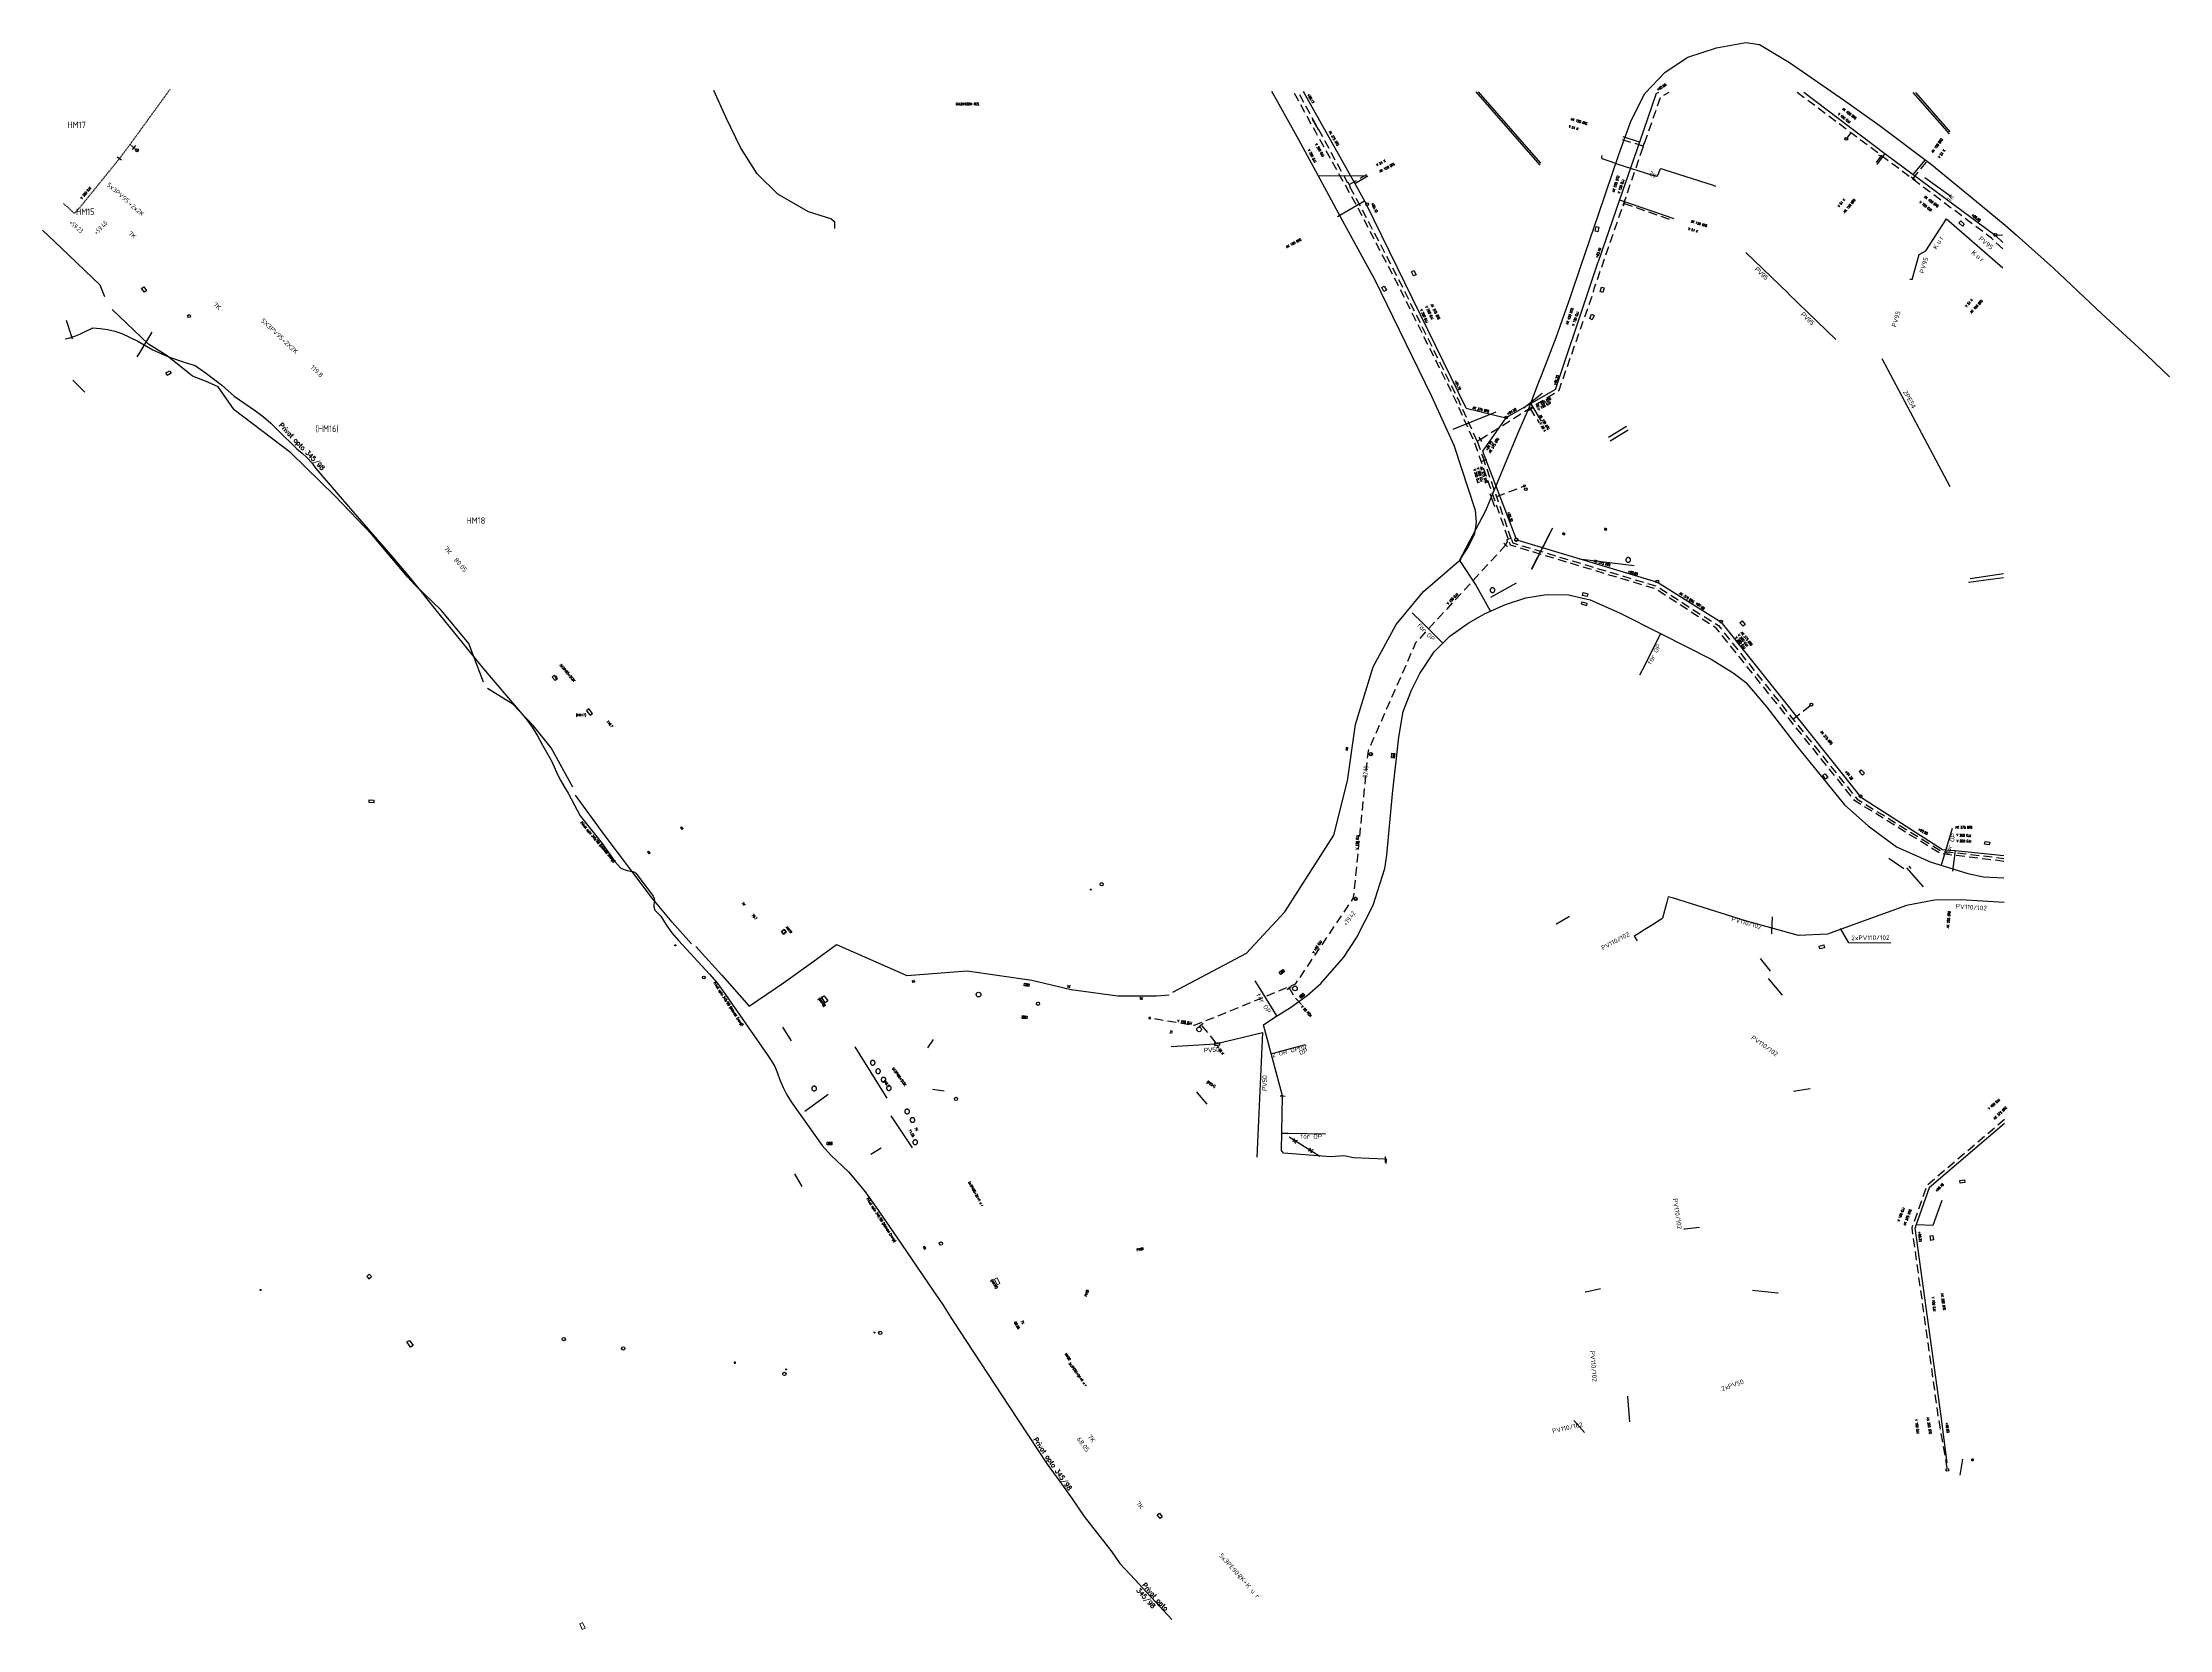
# Model space of a CAD drawing. Header units: metres. Extents: x 148031 to 148802, y 6395342 to 6395682.
# Drawn here: x 148031.3 to 148487, y 6395342.2 to 6395682.1 of the extents above; entities that cross this region are included whole.
import ezdxf
from ezdxf.enums import TextEntityAlignment as Align

# ---------------------------------------------------------------- set-up
doc = ezdxf.new("R2010")
doc.units = ezdxf.units.M
doc.linetypes.add('HIDDEN2', pattern=[0.1875, 0.125, -0.0625])
for name, color, linetype in [('M-BEF-BRUNNAR-INMÄTT', 4, 'Continuous'), ('M-BEF-BRUNNAR-VA-INFO', 4, 'Continuous'), ('M-BEF-BRUNNAR-VA-TEXT', 4, 'Continuous'), ('M-BEF-EL-INFO', 4, 'Continuous'), ('M-BEF-OPTO', 4, 'OPTOKABEL'), ('M-BEF-OPTO-INFO', 4, 'Continuous'), ('M-BEF-OPTO-TEXT', 1, 'Continuous'), ('M-BEF-TELE-INFO', 4, 'Continuous'), ('M-BEF-TELE-OSÄKERT', 4, 'TELELEDNING'), ('M-BEF-TELE-TEXT', 1, 'Continuous'), ('M-BEF-TELESKÅP', 4, 'Continuous'), ('M-BEF-VA-INFO', 4, 'Continuous'), ('M-BEF-VA-S', 4, 'Continuous'), ('M-BEF-VA-S-TEXT', 4, 'Continuous'), ('M-BEF-VA-V', 4, 'HIDDEN2'), ('M-BEF-VA-V-AV', 4, 'Continuous'), ('M-BEF-VA-V-TEXT', 4, 'HIDDEN2')]:
    doc.layers.add(name, color=color, linetype=linetype)
doc.styles.add('ISO', font='iso.shx', dxfattribs={"height": 2.5})
doc.styles.add('ROMANS', font='romans')
doc.styles.add('SIMPLEX8', font='simplex.shx', dxfattribs={"width": 0.8})
doc.styles.add('Style-font38', font='font38.shx')
doc.linetypes.add('OPTOKABEL', pattern='A,0.5,-0.2,["OP",Standard,S=0.1,R=0,X=-0.1,Y=-0.05],-0.2', length=0.9)
doc.linetypes.add('TELELEDNING', pattern='A,3,-0.5,["T",Standard,S=0.5,R=0,X=0,Y=-0.25],-0.5', length=4)

# ---------------------------------------------------------------- blocks, each defined once
blk = doc.blocks.new('PUNKT')
for p, q in [((-0.3, 0), (0.3, 0)), ((0.21, -0.21), (-0.21, 0.21)), ((0.21, 0.21), (-0.21, -0.21)), ((0, 0.3), (0, -0.3))]:
    blk.add_line(p, q)
blk = doc.blocks.new('VENTIL')
at = {"color": 0}
blk.add_line((0, -0.55), (0, 0.55), dxfattribs=at)
blk = doc.blocks.new('PRI_T_SKÅP')
blk.add_lwpolyline([(-0.6, -0.2), (0.6, -0.2), (0.6, 0.2), (-0.6, 0.2)], close=True)
blk = doc.blocks.new('*U11')
blk.add_hatch(color=256).paths.add_polyline_path([(-0.25, 0.3), (0.25, 0), (0.25, 0.3)])
blk.add_line((0.25, 0), (-0.25, 0.3))
at = {"flags": 128}
blk.add_lwpolyline([(-0.25, 0.3), (-0.25, 0), (0.25, 0), (0.25, 0.3)], close=True, dxfattribs=at)
blk = doc.blocks.new('*U12')
blk.add_hatch(color=256).paths.add_polyline_path([(-0.25, 0.3), (0.25, 0), (0.25, 0.3)])
blk.add_line((0.25, 0), (-0.25, 0.3))
at = {"color": 1, "const_width": 0.05, "flags": 128}
for points in [[(0.28, -0.13), (-0.28, 0.43)], [(-0.28, -0.13), (0.28, 0.43)]]:
    blk.add_lwpolyline(points, dxfattribs=at)
at = {"flags": 128}
blk.add_lwpolyline([(-0.25, 0.3), (-0.25, 0), (0.25, 0), (0.25, 0.3)], close=True, dxfattribs=at)
blk = doc.blocks.new('PRI_T_BRUNN')
blk.add_circle((0, 0), 0.3)
blk = doc.blocks.new('PRI_T_RÄNNSTEN')
blk.add_lwpolyline([(-0.5, 0.3), (0.5, 0.3), (0.5, -0.3), (-0.5, -0.3)], close=True)
blk = doc.blocks.new('BRUNN')
blk.add_circle((0, 0), 0.5)
blk = doc.blocks.new('*U8')
at = {"layer": 'M-BEF-BRUNNAR-INMÄTT'}
blk.add_line((148168.32, 6395513.48), (148168.18, 6395514.05), dxfattribs=at)
at = {"layer": 'M-BEF-BRUNNAR-INMÄTT', "flags": 128}
blk.add_lwpolyline([(148168.18, 6395514.05), (148167.97, 6395513.84), (148168.32, 6395513.48), (148168.53, 6395513.7)], close=True, dxfattribs=at)
at = {"layer": 'M-BEF-BRUNNAR-INMÄTT'}
blk.add_lwpolyline([(148168.18, 6395514.05), (148168.18, 6395514.05)], close=True, dxfattribs=at)
blk = doc.blocks.new('*U9')
at = {"layer": 'M-BEF-BRUNNAR-INMÄTT'}
blk.add_line((148310.57, 6395530.58), (148310.95, 6395531.02), dxfattribs=at)
at = {"layer": 'M-BEF-BRUNNAR-INMÄTT', "flags": 128}
blk.add_lwpolyline([(148310.95, 6395531.02), (148310.65, 6395531.07), (148310.57, 6395530.58), (148310.87, 6395530.53)], close=True, dxfattribs=at)
at = {"layer": 'M-BEF-BRUNNAR-INMÄTT'}
blk.add_lwpolyline([(148310.95, 6395531.02), (148310.95, 6395531.02)], close=True, dxfattribs=at)
blk = doc.blocks.new('*U10')
at = {"layer": 'M-BEF-BRUNNAR-INMÄTT'}
blk.add_line((148366.42, 6395577.6), (148366.02, 6395578.02), dxfattribs=at)
at = {"layer": 'M-BEF-BRUNNAR-INMÄTT', "flags": 128}
blk.add_lwpolyline([(148366.02, 6395578.02), (148365.94, 6395577.73), (148366.42, 6395577.6), (148366.5, 6395577.89)], close=True, dxfattribs=at)
at = {"layer": 'M-BEF-BRUNNAR-INMÄTT'}
blk.add_lwpolyline([(148366.02, 6395578.02), (148366.02, 6395578.02)], close=True, dxfattribs=at)

msp = doc.modelspace()

# ---------------------------------------------------------------- linework, layer by layer
at = {"layer": 'M-BEF-BRUNNAR-INMÄTT', "flags": 128}
for points in [[(148348.71, 6395586.94), (148349.05, 6395587.05), (148348.98, 6395587.28), (148348.64, 6395587.17), (148348.71, 6395586.94)], [(148268.31, 6395473.03), (148268.67, 6395472.98), (148268.7, 6395473.22), (148268.34, 6395473.27), (148268.31, 6395473.03)]]:
    msp.add_lwpolyline(points, dxfattribs=at)
at = {"layer": 'M-BEF-BRUNNAR-INMÄTT'}
for points in [[(148147.83, 6395538.96), (148148.61, 6395537.97), (148149.14, 6395538.39), (148148.36, 6395539.38)], [(148190.15, 6395492.1), (148190.6, 6395491.56), (148190.07, 6395491.11), (148189.62, 6395491.65)], [(148198.74, 6395477.91), (148199.54, 6395476.81), (148199, 6395476.42), (148198.2, 6395477.51)]]:
    msp.add_lwpolyline(points, close=True, dxfattribs=at)
at = {"layer": 'M-BEF-BRUNNAR-INMÄTT', "linetype": 'Continuous', "lineweight": 0, "flags": 128}
msp.add_lwpolyline([(148235.81, 6395415.99), (148235.25, 6395417.17), (148235.85, 6395417.47), (148236.4, 6395416.27)], close=True, dxfattribs=at)
at = {"layer": 'M-BEF-BRUNNAR-INMÄTT', "elevation": 76.73, "flags": 128}
msp.add_lwpolyline([(148179.47, 6395399.24), (148179.76, 6395399.2), (148179.79, 6395399.4), (148179.49, 6395399.44), (148179.47, 6395399.24)], dxfattribs=at)
at = {"layer": 'M-BEF-BRUNNAR-INMÄTT'}
for points in [[(148190.15, 6395492.1, 72.36), (148189.63, 6395491.61, 72.36), (148190.07, 6395491.11, 72.38), (148190.61, 6395491.55, 72.37), (148190.15, 6395492.1, 72.36)], [(148198.21, 6395477.58, 73.1), (148198.74, 6395477.91, 73.11), (148199.54, 6395476.82, 73.22), (148199, 6395476.42, 73.2), (148198.21, 6395477.58, 73.1)], [(148101.27, 6395418.29, 72.36), (148100.76, 6395417.8, 72.36), (148101.2, 6395417.3, 72.38), (148101.73, 6395417.74, 72.37), (148101.27, 6395418.29, 72.36)], [(148109.33, 6395403.77, 73.1), (148109.87, 6395404.1, 73.11), (148110.67, 6395403.01, 73.22), (148110.13, 6395402.61, 73.2), (148109.33, 6395403.77, 73.1)]]:
    msp.add_polyline3d(points, dxfattribs=at)
at = {"layer": 'M-BEF-BRUNNAR-INMÄTT', "linetype": 'Continuous', "lineweight": 0}
msp.add_polyline3d([(148146.37, 6395343.36, 73.45), (148146.98, 6395343.67, 73.49), (148147.52, 6395342.46, 73.4), (148146.93, 6395342.18, 73.4), (148146.37, 6395343.36, 73.45)], dxfattribs=at)
at = {"layer": 'M-BEF-BRUNNAR-INMÄTT'}
for centre, radius in [((148347.1, 6395575.58), 0.35), ((148347.1, 6395575.58), 0.35), ((148344.78, 6395574.44), 0.1), ((148344.78, 6395574.44), 0.1), ((148315.88, 6395529.63), 0.35), ((148315.88, 6395529.63), 0.35), ((148258.22, 6395501.78, 87.8), 0.35), ((148255.91, 6395500.64, 87.76), 0.1), ((148312.64, 6395498.64), 0.35), ((148312.64, 6395498.64), 0.35), ((148166.87, 6395488.69), 0.125), ((148166.87, 6395488.69), 0.125), ((148166.87, 6395488.69, 72.15), 0.125), ((148244.58, 6395476.19), 0.35), ((148244.58, 6395476.19), 0.35), ((148227, 6395455.82, 84.44), 0.35), ((148223.76, 6395424.83, 81.8), 0.35), ((148077.99, 6395414.89, 72.15), 0.125), ((148142.96, 6395404.36, 74.51), 0.35), ((148155.7, 6395402.38, 74.81), 0.35), ((148209.53, 6395405.76, 79.38), 0.1), ((148210.76, 6395405.69, 79.51), 0.35), ((148190.23, 6395396.9, 77.61), 0.35), ((148190.64, 6395397.88, 77.66), 0.1)]:
    msp.add_circle(centre, radius, dxfattribs=at)
at = {"layer": 'M-BEF-EL-INFO', "linetype": 'Continuous'}
for p, q in [((148303.3, 6395665.64), (148304.62, 6395663.41)), ((148434.63, 6395653.19), (148440.17, 6395649.15)), ((148036.32, 6395622.57), (148037.3, 6395619.53)), ((148037.3, 6395619.53), (148037.59, 6395618.63)), ((148051.94, 6395615.41), (148054.74, 6395620.03)), ((148051.54, 6395614.74), (148051.94, 6395615.41)), ((148037.73, 6395609.78), (148038.06, 6395609.46)), ((148038.06, 6395609.46), (148040.33, 6395607.21)), ((148348.67, 6395603.85), (148352.59, 6395606.94)), ((148333.56, 6395599.26), (148342.73, 6395602.97)), ((148341.42, 6395585.5), (148342.38, 6395582.7)), ((148350.34, 6395569.27), (148354.32, 6395577.05)), ((148350.4, 6395569.28), (148354.87, 6395578.13)), ((148360.55, 6395571.48), (148372.29, 6395570.06)), ((148341.61, 6395563.3), (148347.11, 6395566.35)), ((148426.88, 6395507.4), (148430.1, 6395505.16)), ((148430.71, 6395505.3), (148434.27, 6395501.24)), ((148431.19, 6395505.68), (148431.61, 6395505.19)), ((148355.6, 6395493.26), (148355.68, 6395493.31)), ((148355.68, 6395493.31), (148358.44, 6395494.93)), ((148401.83, 6395491.63), (148401.96, 6395494.82)), ((148401.81, 6395491.16), (148401.83, 6395491.63)), ((148399.34, 6395485.91), (148401.32, 6395483.39)), ((148401.05, 6395481.59), (148404.04, 6395478.04)), ((148401.32, 6395483.39), (148401.46, 6395483.2)), ((148189.83, 6395471.21), (148191.71, 6395468.28)), ((148205.31, 6395466.99), (148212.18, 6395455.99)), ((148220.94, 6395466.73), (148222.17, 6395468.54)), ((148194.64, 6395453.21), (148199.61, 6395456.83)), ((148221.95, 6395457.91), (148224.44, 6395457.56)), ((148278.52, 6395457.3), (148278.65, 6395457.14)), ((148278.65, 6395457.14), (148280.72, 6395454.71)), ((148406.5, 6395457.46), (148406.9, 6395457.53)), ((148406.9, 6395457.53), (148410.05, 6395458.06)), ((148213.05, 6395452.17), (148217.61, 6395445.36)), ((148208.79, 6395443.96), (148210.96, 6395445.35)), ((148192.37, 6395439.77), (148193.98, 6395437.04)), ((148382.95, 6395427.97), (148383.18, 6395428)), ((148383.18, 6395428), (148386.36, 6395428.35)), ((148361.97, 6395414.51), (148365.1, 6395415.17)), ((148361.86, 6395414.49), (148361.97, 6395414.51)), ((148397.69, 6395414.84), (148403.06, 6395414.26)), ((148403.06, 6395414.26), (148403.15, 6395414.25)), ((148370.89, 6395392.15), (148370.91, 6395392)), ((148370.91, 6395392), (148371.36, 6395386.62)), ((148359.37, 6395386.96), (148359.55, 6395386.77)), ((148359.55, 6395386.77), (148361.7, 6395384.39)), ((148442.18, 6395375.22), (148442.77, 6395378.68))]:
    msp.add_line(p, q, dxfattribs=at)
for points in [[(148371.56, 6395571.25), (148371.55, 6395571.3), (148371.55, 6395571.35), (148371.53, 6395571.4), (148371.51, 6395571.45), (148371.49, 6395571.5), (148371.46, 6395571.54), (148371.43, 6395571.58), (148371.39, 6395571.62), (148371.35, 6395571.65), (148371.31, 6395571.68), (148371.26, 6395571.7), (148371.21, 6395571.72), (148371.16, 6395571.74), (148371.11, 6395571.74), (148371.06, 6395571.75), (148371.01, 6395571.74), (148370.95, 6395571.74), (148370.9, 6395571.72), (148370.86, 6395571.7), (148370.81, 6395571.68), (148370.76, 6395571.65), (148370.72, 6395571.62), (148370.68, 6395571.58), (148370.65, 6395571.54), (148370.63, 6395571.5), (148370.6, 6395571.45), (148370.58, 6395571.4), (148370.57, 6395571.35), (148370.56, 6395571.3), (148370.56, 6395571.25), (148370.56, 6395571.19), (148370.57, 6395571.14), (148370.58, 6395571.09), (148370.6, 6395571.04), (148370.63, 6395571), (148370.66, 6395570.95), (148370.69, 6395570.91), (148370.73, 6395570.87), (148370.77, 6395570.84), (148370.81, 6395570.81), (148370.86, 6395570.79), (148370.91, 6395570.77), (148370.96, 6395570.76), (148371.01, 6395570.75), (148371.06, 6395570.75), (148371.11, 6395570.75), (148371.16, 6395570.76), (148371.22, 6395570.77), (148371.26, 6395570.79), (148371.31, 6395570.82), (148371.35, 6395570.84), (148371.39, 6395570.88), (148371.43, 6395570.92), (148371.46, 6395570.96), (148371.49, 6395571), (148371.52, 6395571.05), (148371.54, 6395571.09), (148371.55, 6395571.15), (148371.56, 6395571.2), (148371.56, 6395571.25)], [(148342.47, 6395564.78), (148342.46, 6395564.83), (148342.45, 6395564.88), (148342.44, 6395564.93), (148342.42, 6395564.98), (148342.4, 6395565.02), (148342.37, 6395565.07), (148342.34, 6395565.11), (148342.3, 6395565.15), (148342.26, 6395565.18), (148342.21, 6395565.21), (148342.17, 6395565.23), (148342.12, 6395565.25), (148342.07, 6395565.26), (148342.02, 6395565.27), (148341.96, 6395565.27), (148341.91, 6395565.27), (148341.86, 6395565.26), (148341.81, 6395565.25), (148341.76, 6395565.23), (148341.71, 6395565.21), (148341.67, 6395565.18), (148341.63, 6395565.15), (148341.59, 6395565.11), (148341.56, 6395565.07), (148341.53, 6395565.02), (148341.51, 6395564.97), (148341.49, 6395564.93), (148341.48, 6395564.88), (148341.47, 6395564.82), (148341.47, 6395564.77), (148341.47, 6395564.72), (148341.48, 6395564.67), (148341.49, 6395564.62), (148341.51, 6395564.57), (148341.53, 6395564.52), (148341.56, 6395564.48), (148341.59, 6395564.44), (148341.63, 6395564.4), (148341.67, 6395564.37), (148341.72, 6395564.34), (148341.77, 6395564.32), (148341.81, 6395564.3), (148341.86, 6395564.29), (148341.92, 6395564.28), (148341.97, 6395564.27), (148342.02, 6395564.28), (148342.07, 6395564.29), (148342.12, 6395564.3), (148342.17, 6395564.32), (148342.22, 6395564.34), (148342.26, 6395564.37), (148342.3, 6395564.4), (148342.34, 6395564.44), (148342.37, 6395564.48), (148342.4, 6395564.52), (148342.42, 6395564.57), (148342.44, 6395564.62), (148342.45, 6395564.67), (148342.46, 6395564.72), (148342.47, 6395564.78)], [(148209.65, 6395463.55), (148209.65, 6395463.6), (148209.64, 6395463.66), (148209.63, 6395463.71), (148209.61, 6395463.76), (148209.58, 6395463.8), (148209.55, 6395463.85), (148209.52, 6395463.89), (148209.48, 6395463.93), (148209.44, 6395463.96), (148209.4, 6395463.98), (148209.35, 6395464.01), (148209.3, 6395464.03), (148209.25, 6395464.04), (148209.2, 6395464.05), (148209.15, 6395464.05), (148209.1, 6395464.05), (148209.05, 6395464.04), (148208.99, 6395464.03), (148208.95, 6395464.01), (148208.9, 6395463.98), (148208.86, 6395463.96), (148208.82, 6395463.92), (148208.78, 6395463.88), (148208.74, 6395463.84), (148208.72, 6395463.8), (148208.69, 6395463.75), (148208.67, 6395463.7), (148208.66, 6395463.65), (148208.65, 6395463.6), (148208.65, 6395463.55), (148208.65, 6395463.5), (148208.66, 6395463.45), (148208.67, 6395463.4), (148208.69, 6395463.35), (148208.72, 6395463.3), (148208.75, 6395463.26), (148208.78, 6395463.22), (148208.82, 6395463.18), (148208.86, 6395463.15), (148208.9, 6395463.12), (148208.95, 6395463.09), (148209, 6395463.07), (148209.05, 6395463.06), (148209.1, 6395463.06), (148209.15, 6395463.05), (148209.2, 6395463.06), (148209.25, 6395463.06), (148209.31, 6395463.08), (148209.35, 6395463.1), (148209.4, 6395463.12), (148209.44, 6395463.15), (148209.48, 6395463.18), (148209.52, 6395463.22), (148209.56, 6395463.26), (148209.58, 6395463.3), (148209.61, 6395463.35), (148209.63, 6395463.4), (148209.64, 6395463.45), (148209.65, 6395463.5), (148209.65, 6395463.55)], [(148210.81, 6395461.74), (148210.8, 6395461.79), (148210.8, 6395461.84), (148210.78, 6395461.9), (148210.76, 6395461.94), (148210.74, 6395461.99), (148210.71, 6395462.03), (148210.68, 6395462.07), (148210.64, 6395462.11), (148210.6, 6395462.15), (148210.56, 6395462.17), (148210.51, 6395462.2), (148210.46, 6395462.22), (148210.41, 6395462.23), (148210.36, 6395462.24), (148210.31, 6395462.24), (148210.25, 6395462.24), (148210.2, 6395462.23), (148210.15, 6395462.22), (148210.1, 6395462.2), (148210.06, 6395462.17), (148210.01, 6395462.14), (148209.97, 6395462.11), (148209.93, 6395462.07), (148209.9, 6395462.03), (148209.87, 6395461.99), (148209.85, 6395461.94), (148209.83, 6395461.89), (148209.82, 6395461.84), (148209.81, 6395461.79), (148209.81, 6395461.74), (148209.81, 6395461.69), (148209.82, 6395461.63), (148209.83, 6395461.58), (148209.85, 6395461.54), (148209.88, 6395461.49), (148209.9, 6395461.44), (148209.94, 6395461.41), (148209.98, 6395461.37), (148210.02, 6395461.33), (148210.06, 6395461.31), (148210.11, 6395461.28), (148210.15, 6395461.26), (148210.21, 6395461.25), (148210.26, 6395461.24), (148210.31, 6395461.24), (148210.36, 6395461.24), (148210.41, 6395461.25), (148210.46, 6395461.26), (148210.51, 6395461.28), (148210.56, 6395461.31), (148210.6, 6395461.34), (148210.64, 6395461.37), (148210.68, 6395461.41), (148210.71, 6395461.45), (148210.74, 6395461.49), (148210.76, 6395461.54), (148210.78, 6395461.59), (148210.8, 6395461.64), (148210.8, 6395461.69), (148210.81, 6395461.74)], [(148197.12, 6395458.04), (148197.11, 6395458.09), (148197.11, 6395458.15), (148197.09, 6395458.2), (148197.07, 6395458.24), (148197.05, 6395458.29), (148197.02, 6395458.34), (148196.99, 6395458.38), (148196.95, 6395458.41), (148196.91, 6395458.45), (148196.87, 6395458.47), (148196.82, 6395458.5), (148196.77, 6395458.52), (148196.72, 6395458.53), (148196.67, 6395458.54), (148196.62, 6395458.54), (148196.57, 6395458.54), (148196.51, 6395458.53), (148196.46, 6395458.52), (148196.42, 6395458.5), (148196.37, 6395458.47), (148196.32, 6395458.44), (148196.28, 6395458.41), (148196.24, 6395458.37), (148196.21, 6395458.33), (148196.19, 6395458.29), (148196.16, 6395458.24), (148196.14, 6395458.19), (148196.13, 6395458.14), (148196.12, 6395458.09), (148196.12, 6395458.04), (148196.12, 6395457.99), (148196.13, 6395457.94), (148196.14, 6395457.88), (148196.16, 6395457.84), (148196.19, 6395457.79), (148196.22, 6395457.75), (148196.25, 6395457.71), (148196.29, 6395457.67), (148196.33, 6395457.63), (148196.37, 6395457.61), (148196.42, 6395457.58), (148196.47, 6395457.56), (148196.52, 6395457.55), (148196.57, 6395457.54), (148196.62, 6395457.54), (148196.67, 6395457.54), (148196.72, 6395457.55), (148196.78, 6395457.56), (148196.82, 6395457.58), (148196.87, 6395457.61), (148196.91, 6395457.64), (148196.95, 6395457.67), (148196.99, 6395457.71), (148197.02, 6395457.75), (148197.05, 6395457.79), (148197.08, 6395457.84), (148197.1, 6395457.89), (148197.11, 6395457.94), (148197.12, 6395457.99), (148197.12, 6395458.04)], [(148211.97, 6395459.93), (148211.96, 6395459.98), (148211.95, 6395460.03), (148211.94, 6395460.08), (148211.92, 6395460.13), (148211.9, 6395460.18), (148211.87, 6395460.22), (148211.84, 6395460.26), (148211.8, 6395460.3), (148211.76, 6395460.33), (148211.71, 6395460.36), (148211.67, 6395460.38), (148211.62, 6395460.4), (148211.57, 6395460.42), (148211.52, 6395460.42), (148211.46, 6395460.43), (148211.41, 6395460.42), (148211.36, 6395460.42), (148211.31, 6395460.4), (148211.26, 6395460.38), (148211.21, 6395460.36), (148211.17, 6395460.33), (148211.13, 6395460.3), (148211.09, 6395460.26), (148211.06, 6395460.22), (148211.03, 6395460.18), (148211.01, 6395460.13), (148210.99, 6395460.08), (148210.98, 6395460.03), (148210.97, 6395459.98), (148210.97, 6395459.93), (148210.97, 6395459.87), (148210.98, 6395459.82), (148210.99, 6395459.77), (148211.01, 6395459.72), (148211.03, 6395459.68), (148211.06, 6395459.63), (148211.09, 6395459.59), (148211.13, 6395459.55), (148211.17, 6395459.52), (148211.22, 6395459.49), (148211.27, 6395459.47), (148211.31, 6395459.45), (148211.36, 6395459.44), (148211.42, 6395459.43), (148211.47, 6395459.43), (148211.52, 6395459.43), (148211.57, 6395459.44), (148211.62, 6395459.45), (148211.67, 6395459.47), (148211.72, 6395459.5), (148211.76, 6395459.52), (148211.8, 6395459.56), (148211.84, 6395459.6), (148211.87, 6395459.64), (148211.9, 6395459.68), (148211.92, 6395459.73), (148211.94, 6395459.77), (148211.95, 6395459.83), (148211.96, 6395459.88), (148211.97, 6395459.93)], [(148213.12, 6395458.12), (148213.12, 6395458.17), (148213.11, 6395458.22), (148213.1, 6395458.27), (148213.08, 6395458.32), (148213.05, 6395458.37), (148213.03, 6395458.41), (148212.99, 6395458.45), (148212.96, 6395458.49), (148212.92, 6395458.52), (148212.87, 6395458.55), (148212.82, 6395458.57), (148212.78, 6395458.59), (148212.72, 6395458.6), (148212.67, 6395458.61), (148212.62, 6395458.62), (148212.57, 6395458.61), (148212.52, 6395458.6), (148212.47, 6395458.59), (148212.42, 6395458.57), (148212.37, 6395458.55), (148212.33, 6395458.52), (148212.29, 6395458.49), (148212.25, 6395458.45), (148212.22, 6395458.41), (148212.19, 6395458.36), (148212.17, 6395458.32), (148212.15, 6395458.27), (148212.13, 6395458.22), (148212.13, 6395458.17), (148212.12, 6395458.11), (148212.13, 6395458.06), (148212.14, 6395458.01), (148212.15, 6395457.96), (148212.17, 6395457.91), (148212.19, 6395457.86), (148212.22, 6395457.82), (148212.25, 6395457.78), (148212.29, 6395457.74), (148212.33, 6395457.71), (148212.37, 6395457.68), (148212.42, 6395457.66), (148212.47, 6395457.64), (148212.52, 6395457.63), (148212.57, 6395457.62), (148212.62, 6395457.62), (148212.68, 6395457.62), (148212.73, 6395457.63), (148212.78, 6395457.64), (148212.83, 6395457.66), (148212.87, 6395457.68), (148212.92, 6395457.71), (148212.96, 6395457.74), (148213, 6395457.78), (148213.03, 6395457.82), (148213.06, 6395457.87), (148213.08, 6395457.91), (148213.1, 6395457.96), (148213.11, 6395458.01), (148213.12, 6395458.07), (148213.12, 6395458.12)], [(148217.03, 6395453.11), (148217.03, 6395453.17), (148217.02, 6395453.22), (148217.01, 6395453.27), (148216.99, 6395453.32), (148216.96, 6395453.36), (148216.94, 6395453.41), (148216.9, 6395453.45), (148216.86, 6395453.49), (148216.82, 6395453.52), (148216.78, 6395453.55), (148216.73, 6395453.57), (148216.69, 6395453.59), (148216.63, 6395453.6), (148216.58, 6395453.61), (148216.53, 6395453.61), (148216.48, 6395453.61), (148216.43, 6395453.6), (148216.38, 6395453.59), (148216.33, 6395453.57), (148216.28, 6395453.54), (148216.24, 6395453.52), (148216.2, 6395453.48), (148216.16, 6395453.44), (148216.13, 6395453.4), (148216.1, 6395453.36), (148216.07, 6395453.31), (148216.06, 6395453.27), (148216.04, 6395453.21), (148216.04, 6395453.16), (148216.03, 6395453.11), (148216.04, 6395453.06), (148216.04, 6395453.01), (148216.06, 6395452.96), (148216.08, 6395452.91), (148216.1, 6395452.86), (148216.13, 6395452.82), (148216.16, 6395452.78), (148216.2, 6395452.74), (148216.24, 6395452.71), (148216.28, 6395452.68), (148216.33, 6395452.66), (148216.38, 6395452.64), (148216.43, 6395452.62), (148216.48, 6395452.62), (148216.53, 6395452.61), (148216.59, 6395452.62), (148216.64, 6395452.62), (148216.69, 6395452.64), (148216.74, 6395452.66), (148216.78, 6395452.68), (148216.83, 6395452.71), (148216.87, 6395452.74), (148216.91, 6395452.78), (148216.94, 6395452.82), (148216.97, 6395452.86), (148216.99, 6395452.91), (148217.01, 6395452.96), (148217.02, 6395453.01), (148217.03, 6395453.06), (148217.03, 6395453.11)], [(148218.18, 6395451.3), (148218.17, 6395451.35), (148218.17, 6395451.4), (148218.15, 6395451.45), (148218.13, 6395451.5), (148218.11, 6395451.55), (148218.08, 6395451.59), (148218.05, 6395451.63), (148218.01, 6395451.67), (148217.97, 6395451.7), (148217.93, 6395451.73), (148217.88, 6395451.75), (148217.83, 6395451.77), (148217.78, 6395451.78), (148217.73, 6395451.79), (148217.68, 6395451.79), (148217.63, 6395451.79), (148217.57, 6395451.78), (148217.52, 6395451.77), (148217.48, 6395451.75), (148217.43, 6395451.73), (148217.38, 6395451.7), (148217.34, 6395451.67), (148217.3, 6395451.63), (148217.27, 6395451.59), (148217.25, 6395451.54), (148217.22, 6395451.5), (148217.2, 6395451.45), (148217.19, 6395451.4), (148217.18, 6395451.34), (148217.18, 6395451.29), (148217.18, 6395451.24), (148217.19, 6395451.19), (148217.2, 6395451.14), (148217.22, 6395451.09), (148217.25, 6395451.04), (148217.28, 6395451), (148217.31, 6395450.96), (148217.35, 6395450.92), (148217.39, 6395450.89), (148217.43, 6395450.86), (148217.48, 6395450.84), (148217.53, 6395450.82), (148217.58, 6395450.81), (148217.63, 6395450.8), (148217.68, 6395450.79), (148217.73, 6395450.8), (148217.78, 6395450.81), (148217.84, 6395450.82), (148217.88, 6395450.84), (148217.93, 6395450.86), (148217.97, 6395450.89), (148218.01, 6395450.92), (148218.05, 6395450.96), (148218.08, 6395451), (148218.11, 6395451.05), (148218.14, 6395451.09), (148218.16, 6395451.14), (148218.17, 6395451.19), (148218.18, 6395451.24), (148218.18, 6395451.3)], [(148218.76, 6395446.53), (148218.75, 6395446.59), (148218.75, 6395446.64), (148218.73, 6395446.69), (148218.71, 6395446.74), (148218.69, 6395446.78), (148218.66, 6395446.83), (148218.63, 6395446.87), (148218.59, 6395446.91), (148218.55, 6395446.94), (148218.51, 6395446.97), (148218.46, 6395446.99), (148218.41, 6395447.01), (148218.36, 6395447.02), (148218.31, 6395447.03), (148218.26, 6395447.03), (148218.21, 6395447.03), (148218.15, 6395447.02), (148218.1, 6395447.01), (148218.06, 6395446.99), (148218.01, 6395446.96), (148217.96, 6395446.94), (148217.92, 6395446.9), (148217.88, 6395446.86), (148217.85, 6395446.82), (148217.83, 6395446.78), (148217.8, 6395446.73), (148217.78, 6395446.69), (148217.77, 6395446.63), (148217.76, 6395446.58), (148217.76, 6395446.53), (148217.76, 6395446.48), (148217.77, 6395446.43), (148217.78, 6395446.38), (148217.8, 6395446.33), (148217.83, 6395446.28), (148217.86, 6395446.24), (148217.89, 6395446.2), (148217.93, 6395446.16), (148217.97, 6395446.13), (148218.01, 6395446.1), (148218.06, 6395446.08), (148218.11, 6395446.06), (148218.16, 6395446.04), (148218.21, 6395446.04), (148218.26, 6395446.03), (148218.31, 6395446.04), (148218.36, 6395446.04), (148218.42, 6395446.06), (148218.46, 6395446.08), (148218.51, 6395446.1), (148218.55, 6395446.13), (148218.59, 6395446.16), (148218.63, 6395446.2), (148218.66, 6395446.24), (148218.69, 6395446.28), (148218.72, 6395446.33), (148218.74, 6395446.38), (148218.75, 6395446.43), (148218.76, 6395446.48), (148218.76, 6395446.53)]]:
    msp.add_lwpolyline(points, dxfattribs=at)
at = {"layer": 'M-BEF-OPTO', "ltscale": 5}
msp.add_line((148201.39, 6395488.88), (148216.45, 6395482.27), dxfattribs=at)
for points in [[(148273.5, 6395478.68), (148289.29, 6395487.05), (148297.44, 6395495.89), (148308, 6395512.32), (148310.9, 6395523.95), (148312.58, 6395536.01), (148316.42, 6395548.36), (148321.35, 6395557.41), (148327.18, 6395564.48), (148334.9, 6395571.11), (148340.54, 6395581.81), (148347.64, 6395598.81), (148349.73, 6395603.65), (148351.81, 6395609.16), (148352.46, 6395610.75), (148355.64, 6395618.89), (148358.67, 6395627.58), (148360.9, 6395634.14), (148364.75, 6395645.46), (148369.07, 6395658.07), (148371.66, 6395665.34), (148374.63, 6395671.14), (148378.99, 6395675.69), (148383.8, 6395678.91), (148389.94, 6395680.95), (148396.23, 6395682.06), (148399.2, 6395681.62), (148405.64, 6395677.8), (148417.4, 6395669.64), (148424.8, 6395664.39), (148436.03, 6395655.97), (148445.25, 6395648.4), (148451.85, 6395642.97), (148454.2, 6395640.88), (148462.16, 6395633.73), (148472.52, 6395623.97), (148482.2, 6395615.07), (148487.03, 6395610.5)], [(148044.6, 6395627.61), (148043.61, 6395630.08), (148035.26, 6395638.12), (148031.27, 6395641.91)], [(148125.75, 6395545.08), (148122.61, 6395553.34), (148116.67, 6395560.47), (148110.98, 6395565.97), (148109.54, 6395567.59), (148101.93, 6395576.6), (148093.9, 6395584.97), (148084.48, 6395594.19), (148072.32, 6395603.39), (148068.89, 6395608.32), (148066.16, 6395609.56), (148063.41, 6395610.59), (148057.96, 6395614.95), (148053.99, 6395617.45), (148046.21, 6395624.92)], [(148144.92, 6395522.56), (148140.28, 6395530.99), (148136.5, 6395535.75), (148132.07, 6395540.35), (148126.61, 6395543.74)], [(148170.36, 6395489.03), (148166.17, 6395493.69), (148161.91, 6395498.83), (148157.32, 6395504.89), (148151.42, 6395512.75), (148145.47, 6395520.87)], [(148171.23, 6395488.42), (148176.8, 6395482.35), (148182.68, 6395475.66), (148190.03, 6395480.67), (148196.31, 6395485.2), (148201.39, 6395488.88)], [(148216.45, 6395482.27), (148229.4, 6395483.21), (148243.25, 6395481.23), (148251.71, 6395479.25), (148261.67, 6395477.92), (148269.99, 6395477.89), (148272.71, 6395478.11)]]:
    msp.add_lwpolyline(points, dxfattribs=at)
at = {"layer": 'M-BEF-OPTO', "ltscale": 5, "flags": 128}
for points in [[(148201.04, 6395642.23), (148201.01, 6395643.6), (148200.15, 6395644.28), (148195.42, 6395645.77), (148188.82, 6395649.56), (148184.42, 6395653.91), (148180.83, 6395659.57), (148177.78, 6395665.95), (148175.1, 6395671.78)], [(148340.4, 6395559.75), (148341.56, 6395560.25), (148338.35, 6395566.03), (148335.13, 6395570.89), (148335.21, 6395571.53), (148336.74, 6395573.98), (148338.2, 6395576.92), (148338.52, 6395579.35), (148338.29, 6395581.87), (148333.75, 6395595.77), (148328.99, 6395606.27), (148326.24, 6395611.83), (148326.23, 6395611.84), (148320.69, 6395623.21), (148316.81, 6395631.15), (148314.01, 6395636.27), (148309.9, 6395643.84), (148305.01, 6395652.77), (148300.49, 6395661.21), (148295.93, 6395669.42), (148294.67, 6395671.59)], [(148365.43, 6395657.85), (148365.3, 6395657.47), (148365.42, 6395657.22), (148366.46, 6395656.86), (148367.31, 6395656.57), (148368.64, 6395656.12), (148376.27, 6395653.69), (148377.06, 6395653.42), (148377.32, 6395653.52), (148377.61, 6395654.15), (148377.89, 6395654.95), (148378.14, 6395655.07), (148378.88, 6395654.82), (148389.28, 6395651.49), (148389.75, 6395651.32)], [(148036.14, 6395618.61), (148037.09, 6395618.81), (148038.2, 6395619.14), (148039.28, 6395619.57), (148042.05, 6395620.94), (148043.64, 6395620.85), (148045.21, 6395620.63), (148046.76, 6395620.27), (148048.27, 6395619.78), (148051.68, 6395618.11), (148054.91, 6395616.27), (148058.29, 6395614.74), (148061.8, 6395613.53), (148063.97, 6395612.92), (148066.41, 6395611.19), (148069.68, 6395608.68), (148072.32, 6395606.35), (148076.92, 6395603.18), (148078.58, 6395601.89), (148080.18, 6395600.51), (148081.71, 6395599.07), (148085.79, 6395595.06), (148086.93, 6395594.14), (148088, 6395593.12), (148088.96, 6395592.01), (148089.81, 6395590.81), (148097.7, 6395581.71), (148106.32, 6395571.74), (148109.44, 6395568.03), (148112.52, 6395564.29), (148115.54, 6395560.51), (148125.76, 6395547.91), (148128.64, 6395544.55), (148134.83, 6395537.27), (148136.15, 6395535.46), (148137.34, 6395533.57), (148138.41, 6395531.6), (148140.39, 6395528.05), (148141.63, 6395525.32), (148142.36, 6395523.96), (148143.12, 6395522.61), (148143.89, 6395521.27), (148146.45, 6395516.44), (148151.22, 6395510.51), (148153.91, 6395506.69), (148155.11, 6395505.28), (148155.69, 6395505.01), (148156.3, 6395504.8), (148156.92, 6395504.63), (148157.55, 6395504.52), (148157.67, 6395504.51), (148157.78, 6395504.49), (148157.89, 6395504.46), (148158, 6395504.42), (148158.11, 6395504.38), (148158.21, 6395504.32), (148158.3, 6395504.25), (148158.39, 6395504.18), (148162, 6395499.42), (148162.11, 6395499.26), (148162.2, 6395499.08), (148162.27, 6395498.9), (148162.32, 6395498.71), (148162.36, 6395498.52), (148162.38, 6395498.32), (148162.38, 6395498.12), (148162.36, 6395497.93), (148162.33, 6395497.74), (148162.29, 6395497.48), (148162.28, 6395497.23), (148162.29, 6395496.97), (148162.33, 6395496.72), (148162.38, 6395496.47), (148162.45, 6395496.23), (148163.75, 6395494.95), (148164.88, 6395493.12), (148166.14, 6395491.38), (148167.51, 6395489.73), (148174.17, 6395482.53), (148175.79, 6395480.72), (148177.59, 6395478.14), (148181.33, 6395472.83), (148186.55, 6395465.29), (148187.42, 6395464.05), (148188.16, 6395462.73), (148188.78, 6395461.34), (148189.26, 6395459.9), (148189.94, 6395458.27), (148190.76, 6395456.69), (148191.7, 6395455.19), (148198.35, 6395445.86), (148200.21, 6395443.79), (148203.96, 6395440.19), (148207.34, 6395436.23), (148210.31, 6395431.97), (148215.3, 6395424.72), (148222.17, 6395414.66), (148224.08, 6395411.85), (148225.93, 6395409), (148227.74, 6395406.12), (148238.41, 6395389.94), (148246.56, 6395377.59), (148249.24, 6395373.88), (148251.87, 6395370.14), (148254.45, 6395366.37), (148260.38, 6395358.83), (148262.13, 6395356.28), (148264.37, 6395353.91), (148273.23, 6395344.28)], [(148319.18, 6395441.97), (148319.24, 6395442.89), (148318.92, 6395442.91), (148312.2, 6395443.18), (148310.13, 6395443.6), (148307.29, 6395443.38), (148297.18, 6395444.18), (148296.79, 6395444.76), (148296.97, 6395456.49), (148292.92, 6395471.66), (148295.08, 6395473.16), (148298.7, 6395475.38), (148302.23, 6395477.99), (148305.15, 6395480.51), (148310.14, 6395486.18), (148312.84, 6395490.3), (148316.43, 6395497.32), (148318.92, 6395505.18), (148319.35, 6395508.04), (148320.53, 6395521.12), (148321.87, 6395533.28), (148322.84, 6395538.77), (148324.6, 6395543.35), (148326.42, 6395546.89), (148329.45, 6395551.6), (148332.84, 6395554.94), (148336.73, 6395557.72), (148340.4, 6395559.75), (148344.76, 6395561.68), (148349.13, 6395563.1), (148353.51, 6395563.88), (148358.25, 6395563.77), (148362.87, 6395562.71), (148369.21, 6395559.93), (148377.98, 6395555.47), (148388.82, 6395550.01), (148393.73, 6395546.96), (148396.23, 6395544.97), (148400.74, 6395539.69), (148407.18, 6395531.39), (148417.39, 6395518.77), (148422.5, 6395514.3), (148428.52, 6395509.78), (148435.73, 6395506.59), (148443.81, 6395504.12), (148447.2, 6395503.38), (148451.57, 6395503.16)], [(148451.59, 6395497.86), (148442.29, 6395498.46), (148436.68, 6395498.35), (148430.65, 6395497.24), (148419.02, 6395493), (148413.78, 6395491.13), (148407.57, 6395490.8), (148396.15, 6395493.98), (148384.4, 6395497.63), (148380.75, 6395498.78), (148379.63, 6395499.06), (148379.33, 6395497.94), (148378.37, 6395494.55), (148378.26, 6395494.41), (148376.01, 6395492.95), (148374.64, 6395492.12), (148373.15, 6395491.18), (148372.32, 6395490.69), (148372.94, 6395489.66)]]:
    msp.add_lwpolyline(points, dxfattribs=at)
at = {"layer": 'M-BEF-OPTO-INFO', "linetype": 'Continuous'}
msp.add_line((148304.59, 6395653.58), (148314.87, 6395653.48), dxfattribs=at)
for points in [[(148331.31, 6395553.42), (148327.06, 6395557.73), (148324.78, 6395559.92)], [(148377.98, 6395555.47), (148374.51, 6395548.57), (148373.46, 6395546.56)], [(148438.13, 6395505.85), (148438.22, 6395506.16), (148440.55, 6395513.81)], [(148295.75, 6395473.57), (148292.32, 6395479.16), (148291.11, 6395481.08)], [(148294.57, 6395465.5), (148298.69, 6395466.6), (148301.9, 6395467.48)], [(148296.45, 6395456.49), (148297.08, 6395456.46), (148297.51, 6395456.43)], [(148296.85, 6395448.48), (148298.18, 6395448.46), (148306.18, 6395448.33)], [(148318.99, 6395443.46), (148318.99, 6395443.02), (148318.98, 6395442.22)]]:
    msp.add_lwpolyline(points, dxfattribs=at)
at = {"layer": 'M-BEF-TELE-INFO', "linetype": 'Continuous', "lineweight": -3}
for p, q in [((148299.76, 6395446.24), (148299.51, 6395447.34)), ((148300.18, 6395446.92), (148299.08, 6395446.67)), ((148303.58, 6395444.87), (148302.47, 6395444.62)), ((148303.15, 6395444.19), (148302.9, 6395445.29))]:
    msp.add_line(p, q, dxfattribs=at)
at = {"layer": 'M-BEF-TELE-OSÄKERT', "lineweight": -3, "flags": 128}
for points in [[(148338.39, 6395671.51), (148352.09, 6395655.81)], [(148338.92, 6395671.51), (148352.24, 6395656.24)], [(148432.06, 6395671.36), (148439.84, 6395662.49)], [(148432.59, 6395671.36), (148439.99, 6395662.92)], [(148431.9, 6395631.34), (148433.42, 6395636.67), (148434.83, 6395637.44), (148439.27, 6395644.3)], [(148439.27, 6395644.3), (148451.3, 6395633.84)], [(148405.38, 6395628.3), (148396.24, 6395637.06)], [(148431.39, 6395631.38), (148431.92, 6395631.37)], [(148415.51, 6395618.49), (148405.42, 6395628.27)], [(148440.02, 6395586.93), (148425.46, 6395614.3)], [(148370.7, 6395599.8), (148366.85, 6395597.44)], [(148371.03, 6395599.05), (148367.17, 6395596.7)], [(148451.44, 6395567.45), (148444, 6395566.38)], [(148451.44, 6395568.26), (148444.31, 6395567.23)], [(148273.11, 6395467.02), (148282.62, 6395467.59), (148292.71, 6395470.04), (148291.5, 6395443.3)], [(148298.4, 6395447.66), (148304.94, 6395443.54)]]:
    msp.add_lwpolyline(points, dxfattribs=at)
at = {"layer": 'M-BEF-TELE-TEXT', "linetype": 'Continuous', "lineweight": -3, "flags": 128}
msp.add_lwpolyline([(148427.32, 6395489.14), (148418.31, 6395489.26), (148416.57, 6395492.34)], dxfattribs=at)
at = {"layer": 'M-BEF-VA-INFO', "ltscale": 0.8}
for points in [[(148438.26, 6395434.07), (148436.34, 6395428.68)], [(148436.34, 6395428.68), (148432.82, 6395428.83)]]:
    msp.add_lwpolyline(points, dxfattribs=at)
at = {"layer": 'M-BEF-VA-S', "ltscale": 0.8}
for points in [[(148301.41, 6395671.58), (148301.62, 6395671.23)], [(148301.62, 6395671.23), (148312.45, 6395651.88), (148314.99, 6395647.34)], [(148377.05, 6395671.12), (148373.46, 6395660.76), (148369.17, 6395648.37), (148364.59, 6395635.13)], [(148377.05, 6395671.12), (148377.6, 6395671.45)], [(148408.71, 6395671.4), (148426.07, 6395658.32), (148432.08, 6395653.8), (148449.66, 6395640.79)], [(148373.46, 6395660.76), (148369.94, 6395661.89)], [(148426.07, 6395658.32), (148424.32, 6395655.95)], [(148432.08, 6395653.8), (148434.68, 6395656.88)], [(148312.45, 6395651.88), (148315.22, 6395653.49)], [(148314.57, 6395648.1), (148308.75, 6395644.76)], [(148369.17, 6395648.37), (148380.82, 6395644.35)], [(148336.3, 6395603.72), (148314.99, 6395647.34)], [(148449.66, 6395640.79), (148451.28, 6395640.88)], [(148451.29, 6395639.25), (148449.66, 6395640.79)], [(148355.49, 6395607.73), (148362.47, 6395628.68), (148364.59, 6395635.13)], [(148355.49, 6395607.73), (148344.86, 6395601.67)], [(148336.3, 6395603.72), (148344.86, 6395601.67)], [(148350.19, 6395604.68), (148352.37, 6395600.98)], [(148344.86, 6395601.67), (148339.85, 6395594.51)], [(148339.85, 6395594.51), (148346.97, 6395575.91)], [(148347.43, 6395575.48), (148377.29, 6395566.5)], [(148377.29, 6395566.5), (148390.92, 6395557.99)], [(148390.92, 6395557.99), (148420.82, 6395520.52)], [(148420.82, 6395520.52), (148438.41, 6395509.25)], [(148438.41, 6395509.25), (148441.13, 6395508.99), (148451.56, 6395507.98)], [(148441.13, 6395508.99), (148440.54, 6395504.59)], [(148451.69, 6395450.56), (148435.52, 6395436.76)], [(148435.52, 6395436.76), (148432.71, 6395428.71), (148432.53, 6395428.19)], [(148439.43, 6395377.84), (148438.12, 6395387.89), (148432.53, 6395428.19)]]:
    msp.add_lwpolyline(points, dxfattribs=at)
at = {"layer": 'M-BEF-VA-V', "ltscale": 0.8}
for points in [[(148058.53, 6395671.97), (148050, 6395660.22), (148047.71, 6395657.16)], [(148047.71, 6395657.16), (148038.85, 6395646.24)], [(148050, 6395660.22), (148050.82, 6395659.55), (148051.51, 6395658.98)], [(148038.85, 6395646.24), (148038.07, 6395645.5), (148035.77, 6395647.59)]]:
    msp.add_lwpolyline(points, dxfattribs=at)
at = {"layer": 'M-BEF-VA-V', "ltscale": 15, "flags": 128}
for points in [[(148451.57, 6395506.69), (148437.96, 6395508.34), (148419.57, 6395519.72), (148389.92, 6395556.64), (148376.89, 6395565.05), (148345.83, 6395574.4), (148338.13, 6395596.44), (148334.05, 6395605.5), (148322.19, 6395629.26), (148321.76, 6395630.14), (148318.61, 6395636.11), (148313.17, 6395646.61), (148304.02, 6395662.98), (148299.32, 6395671.58)], [(148338.7, 6395596.66), (148334.65, 6395605.58), (148322.98, 6395629.12), (148322.66, 6395629.84), (148313.71, 6395646.96), (148300.27, 6395671.58)], [(148339.32, 6395597.05), (148356.23, 6395607.62), (148363.63, 6395628.68), (148363.86, 6395629.61), (148377.96, 6395670.33), (148379.85, 6395671.45)], [(148451.29, 6395637.9), (148448.88, 6395640.17), (148424.85, 6395658.19), (148418.78, 6395662.75), (148407.24, 6395671.4)], [(148418.78, 6395662.75), (148417.78, 6395661.43)], [(148374.34, 6395659.88), (148374.25, 6395659.9), (148369.73, 6395661.26)], [(148425.25, 6395657.89), (148425.17, 6395657.76), (148424.06, 6395656.14)], [(148311.18, 6395651.59), (148311.28, 6395651.65), (148315.04, 6395653.79)], [(148432, 6395652.83), (148432.09, 6395652.91), (148435.06, 6395656.6)], [(148370.1, 6395647.65), (148370.21, 6395647.6), (148380.68, 6395643.93)], [(148350, 6395603.72), (148350.1, 6395603.52), (148352, 6395600.61)], [(148338.7, 6395596.66), (148339.32, 6395597.05)], [(148338.7, 6395596.66), (148340.15, 6395592.51)], [(148346.04, 6395575.62), (148343.1, 6395584.11), (148340.15, 6395592.51)], [(148342.86, 6395584.8), (148348.85, 6395587.11)], [(148344.78, 6395574.44), (148345.05, 6395574.94), (148345.16, 6395575.14), (148345.1, 6395575.6), (148345.6, 6395575.81), (148345.83, 6395575.5), (148346.04, 6395575.62)], [(148346.04, 6395575.62), (148346.33, 6395574.88), (148377.08, 6395565.64), (148390.38, 6395557.2), (148406.35, 6395537.15), (148420.09, 6395520.02), (148438.1, 6395508.91), (148451.57, 6395507.33)], [(148344.78, 6395574.44), (148325.5, 6395553.5), (148315.29, 6395530.33), (148312.13, 6395498.85), (148299.66, 6395480.37), (148298.41, 6395479.79), (148278.02, 6395471.5), (148268.45, 6395473.14)], [(148406.35, 6395537.15), (148410.29, 6395540.26)], [(148298.41, 6395479.79), (148298.4, 6395479.57), (148299.5, 6395477.65), (148301.11, 6395475.98)], [(148282.65, 6395467.79), (148281.92, 6395468.88), (148279.52, 6395471.68), (148279.25, 6395472)], [(148451.68, 6395451.4), (148435.04, 6395437.25), (148431.81, 6395428.17), (148437.42, 6395387.9), (148439.43, 6395376.35)]]:
    msp.add_lwpolyline(points, dxfattribs=at)

# ---------------------------------------------------------------- block references
at = {"layer": 'M-BEF-BRUNNAR-INMÄTT'}
for name, p, rotation in [('*U11', (148357.19, 6395576.69), 345.2312830834921), ('*U11', (148366.18, 6395577.66), 345.2312830834921), ('*U11', (148141.41, 6395546.21), 129.4507467048537), ('*U11', (148310.61, 6395530.82), 260.4182439988236), ('*U11', (148320.96, 6395529.28), 83.88493780098888), ('*U11', (148168.14, 6395513.66), 314.8195961729361), ('*U11', (148161.09, 6395508.46), 314.8195961729361), ('*U11', (148242.21, 6395480.37), 170.5082783067581), ('*U11', (148296.92, 6395483.01), 37.0491293140023), ('*U11', (148301.2, 6395477.81), 37.8283886176066), ('*U11', (148241.66, 6395473.14), 353.2604844234637), ('*U12', (148199.93, 6395446.09), 3.111494985195745), ('*U11', (148220.13, 6395423.86), 302.831876435318)]:
    msp.add_blockref(name, p, dxfattribs=dict(at, rotation=rotation))
for name, p in [('*U10', (0, 0)), ('*U9', (0, 0)), ('*U8', (0, 0)), ('PRI_T_BRUNN', (148172.99, 6395481.83)), ('BRUNN', (148299.63, 6395479.49)), ('BRUNN', (148231.84, 6395478.17)), ('BRUNN', (148279.1, 6395470.71))]:
    msp.add_blockref(name, p, dxfattribs=at)
at = {"layer": 'M-BEF-BRUNNAR-VA-INFO', "xscale": 0.6, "yscale": 0.6, "zscale": 0.6}
for p in [(148417.78, 6395661.43), (148051.51, 6395658.98), (148349.09, 6395586.42), (148410.29, 6395540.26), (148439.43, 6395376.35)]:
    msp.add_blockref('BRUNN', p, dxfattribs=at)
at = {"layer": 'M-BEF-BRUNNAR-VA-INFO', "lineweight": -3}
for p in [(148315.13, 6395647.45), (148449.71, 6395640.85), (148062.66, 6395623.48), (148344.88, 6395601.77), (148347.05, 6395575.62), (148377.29, 6395566.64), (148390.98, 6395558.04), (148315.89, 6395529.73), (148420.84, 6395520.62), (148312.67, 6395498.7)]:
    msp.add_blockref('PRI_T_BRUNN', p, dxfattribs=at)
for p, rotation in [((148442.49, 6395643.31), 316.5573979917397), ((148364.37, 6395642.1), 255.3905985212691), ((148053.03, 6395629.18), 309.4108993461691), ((148318.74, 6395629.32), 296.6505008821303), ((148325.1, 6395632.65), 116.4712953876438), ((148365.49, 6395629.12), 73.55479894548749), ((148363.27, 6395623.28), 66.40199945040773), ((148058.27, 6395611.28), 28.47599950834136), ((148361.83, 6395563.82), 344.4295477569832), ((148395.55, 6395557.62), 132.353998717538), ((148141.04, 6395545.97), 131.7779952044528), ((148320.66, 6395529.34), 83.88493780098888), ((148413.27, 6395524.87), 123.2459961008393), ((148421.1, 6395525.75), 132.9838924231748), ((148101.76, 6395519.54), 176.3008974978823), ((148447.97, 6395510.6), 170.6308979206667), ((148412.52, 6395488.37), 13.29299954004345), ((148296.85, 6395483.02), 37.0491293140023), ((148242.16, 6395480.24), 170.5082783067581), ((148301.17, 6395477.93), 219.9688959761243), ((148241.69, 6395473.29), 173.2604844234637), ((148199.91, 6395446.27), 183.1114949851957), ((148442.66, 6395438.12), 9.341999775021403), ((148436.11, 6395426.04), 99.18000214521781), ((148270.68, 6395366.53), 126.2249967677186)]:
    msp.add_blockref('PRI_T_RÄNNSTEN', p, dxfattribs=dict(at, rotation=rotation))
at = {"layer": 'M-BEF-TELESKÅP', "lineweight": -3}
for p, rotation in [((148361.63, 6395561.87), 343.5029006636956), ((148282.94, 6395467.53), 6.822000200084702)]:
    msp.add_blockref('PRI_T_SKÅP', p, dxfattribs=dict(at, rotation=rotation))
at = {"layer": 'M-BEF-VA-S', "ltscale": 0.8}
msp.add_blockref('PUNKT', (148444.84, 6395378.53), dxfattribs=at)
at = {"layer": 'M-BEF-VA-V-AV'}
for p, rotation in [((148047.71, 6395657.16), 53.84097762333609), ((148050.82, 6395659.55), 141.0820788918439), ((148374.25, 6395659.9), 161.702475364073), ((148425.17, 6395657.76), 242.8476041920582), ((148432.09, 6395652.91), 53.61025607953426), ((148311.28, 6395651.65), 29.68675892301966), ((148370.21, 6395647.6), 341.5986961646673), ((148350.1, 6395603.52), 302.2136443661953), ((148339.32, 6395597.05), 212.5987120503302), ((148340.15, 6395592.51), 109.8876487259116), ((148344.78, 6395574.44), 228.4858413428066), ((148298.4, 6395479.57), 304.0760000000202), ((148279.52, 6395471.68), 310.9973422263334)]:
    msp.add_blockref('VENTIL', p, dxfattribs=dict(at, rotation=rotation))

# ---------------------------------------------------------------- texts
at = {"layer": 'M-BEF-BRUNNAR-VA-TEXT', "style": 'ISO', "width": 0.8}
for s, rotation, p in [('+59.23', 319.5995, (148036.86, 6395643.33)), ('+59.40', 45.8372, (148042.9, 6395640.8)), ('+82.10', 84.3483, (148315.07, 6395523.91)), ('+79.42', 55.7221, (148310.72, 6395492.76))]:
    msp.add_text(s, height=1, rotation=rotation, dxfattribs=at).set_placement(p)
at = {"layer": 'M-BEF-OPTO-INFO', "linetype": 'Continuous', "style": 'ISO'}
for s, rotation, p in [('för OP', 314.5937, (148325.47, 6395556.95)), ('för OP', 63.178, (148376.22, 6395548.54)), ('för OP', 72.4744, (148440.18, 6395507.88)), ('för OP', 301.4568, (148290.97, 6395477.93)), ('2 OP', 15.0049, (148294.92, 6395464.35)), ('1 OP', 15.1541, (148297.65, 6395465.07)), ('för', 14.4524, (148300.42, 6395465.84)), ('OP', 17.5256, (148300.79, 6395464.88)), ('för OP', 358.8542, (148300.66, 6395447.02))]:
    msp.add_text(s, height=1, rotation=rotation, dxfattribs=at).set_placement(p, align=Align.BOTTOM_LEFT)
at = {"layer": 'M-BEF-OPTO-TEXT', "style": 'ROMANS'}
for s, rotation, p in [('Privat opto 345/98', 313.7412, (148081.87, 6395600.03)), ('Privat opto 345/98', 304.4916, (148243.53, 6395382.87)), ('Privat opto', 312.0463, (148266.84, 6395351.62)), ('345/98', 312.0463, (148265.6, 6395350.5))]:
    msp.add_text(s, height=1, rotation=rotation, dxfattribs=at).set_placement(p)
at = {"layer": 'M-BEF-OPTO-TEXT', "style": 'SIMPLEX8', "width": 0.8}
for s, rotation, p in [('Privat opto 345/98 (Mölndal energi)', 309.9755, (148146.52, 6395514.93)), ('Privat opto 345/98 (Mölndal Energi)', 302.9139, (148175.02, 6395480.7)), ('Privat opto 345/98 (Mölndal Energi)', 302.9139, (148207.77, 6395434.42))]:
    msp.add_text(s, height=0.5, rotation=rotation, dxfattribs=at).set_placement(p)
at = {"layer": 'M-BEF-TELE-INFO', "lineweight": -3, "style": 'Style-font38'}
for s, rotation, p in [('K u r', 59.59, (148437.14, 6395637.65)), ('K u r', 319.59, (148444.5, 6395636.93)), ('PV95', 316.8386, (148407.92, 6395623.73)), ('2PE54', 298.61, (148429.91, 6395607.21))]:
    msp.add_text(s, height=1, rotation=rotation, dxfattribs=at).set_placement(p)
msp.add_text('PV95', height=1, rotation=316.7896, dxfattribs=at).set_placement((148398.72, 6395634.13), align=Align.TOP_LEFT)
at = {"layer": 'M-BEF-TELE-INFO', "lineweight": -3, "style": 'Style-font38', "width": 0.900004}
for rotation, p in [(4.0593, (148280.08, 6395466.72)), (87.4861, (148292.55, 6395457.53))]:
    msp.add_text('PV50', height=1, rotation=rotation, dxfattribs=at).set_placement(p, align=Align.TOP_LEFT)
at = {"layer": 'M-BEF-TELE-TEXT', "linetype": 'Continuous', "lineweight": -3, "style": 'ISO'}
for s, p in [('HM17', (148036.59, 6395663.74)), ('HM15', (148038.44, 6395645.12)), ('(HM16)', (148089.78, 6395598.66)), ('HM18', (148122.12, 6395578.98))]:
    msp.add_text(s, height=1.4, dxfattribs=at).set_placement(p)
for s, rotation, p in [('2K', 321.5134, (148375.31, 6395653.92)), ('5x3PV95', 319.1089, (148044.94, 6395651.43)), ('+2x2K', 319.1089, (148049.55, 6395647.35)), ('1K', 48.432, (148440.05, 6395647.91)), ('7K', 322.3217, (148049.55, 6395641.01)), ('PV95', 319.8, (148446.04, 6395639.9)), ('PV95', 73.316, (148434.38, 6395632.53)), ('7K', 319.6561, (148067.7, 6395625.79)), ('5X3PV95+2X2K', 316.42, (148077.95, 6395622.39)), ('PV95', 73.334, (148428.42, 6395621.02)), ('119.8', 316.41, (148088.59, 6395612.37)), ('7K', 310.6343, (148117.2, 6395573.63)), ('7K', 306.5249, (148255.15, 6395383.45)), ('7K', 306.5249, (148265.49, 6395369.2)), ('5x3PE90+', 311.5049, (148283.31, 6395357.95)), ('2K', 314.7088, (148287.26, 6395353.44)), ('+', 314.7088, (148288.43, 6395352.28)), ('K u r', 311.5049, (148288.96, 6395351.58))]:
    msp.add_text(s, height=1, rotation=rotation, dxfattribs=at).set_placement(p)
for s, rotation, p in [('80.05', 310.6375, (148120.1, 6395571.85)), ('PV110/102', 356.332, (148441.28, 6395497.58)), ('PV110/102', 343.3358, (148393.36, 6395494.94)), ('PV110/102', 27.8865, (148365.12, 6395488.51)), ('2xPV110/102', 0.5092, (148418.86, 6395490.8)), ('PV110/102', 324.3899, (148397.86, 6395469.52)), ('PV110/102', 278.5989, (148381.58, 6395434.6)), ('PV110/102', 274.6374, (148363.85, 6395401.92)), ('2xPV50', 18.796, (148390.88, 6395394.18)), ('68.05', 306.5239, (148253.62, 6395383.52)), ('PV110/102', 12.4674, (148354.66, 6395385.15))]:
    msp.add_text(s, height=1, rotation=rotation, dxfattribs=at).set_placement(p, align=Align.TOP_LEFT)
at = {"layer": 'M-BEF-TELE-TEXT', "linetype": 'Continuous', "lineweight": -3, "style": 'SIMPLEX8', "width": 0.8}
for s, rotation, p in [('5X3PV95+2X2K', 310.37, (148142.06, 6395548.66)), ('110.7', 310.37, (148152.07, 6395536.61)), ('7K', 310.4489, (148181.04, 6395497.7)), ('HM19', 309.7553, (148190.51, 6395492.5)), ('1K', 16.0467, (148217.53, 6395480.61)), ('1K', 347.8869, (148250.71, 6395479.73)), ('(HM18)', 307.0279, (148197.41, 6395477.23)), ('1K', 351.4991, (148266.26, 6395477.11)), ('1K', 78.7095, (148273.31, 6395469.66)), ('5X3PV95+2X2K', 305.77, (148213.29, 6395462.31)), ('110.5', 305.78, (148211.38, 6395459.72)), ('(PE54)', 328.3159, (148280.68, 6395459.29)), ('7K', 302.1962, (148218.07, 6395449.49)), ('5x3PV95+', 298.6574, (148229.62, 6395437.96)), ('2K', 299.7088, (148231.07, 6395435.24)), ('+K u r', 298.6574, (148231.48, 6395434.59)), ('(HM19)', 301.5203, (148234.42, 6395416.96)), ('7K', 298.8164, (148240.85, 6395408.17)), ('HM20', 301.4802, (148250.32, 6395401.15)), ('5x3PE90+', 305.8163, (148251.14, 6395399.15)), ('2K', 308.7088, (148252.92, 6395396.55)), ('+K u r', 305.8163, (148253.45, 6395395.94))]:
    msp.add_text(s, height=0.5, rotation=rotation, dxfattribs=at).set_placement(p)
msp.add_text('(HM17)', height=0.5, dxfattribs=at).set_placement((148145.58, 6395537.79))
for s, rotation, p in [('79.7', 310.4454, (148183.58, 6395495.47)), ('71.05', 302.196, (148217.22, 6395449.32)), ('PV50', 10.89, (148265.65, 6395423.7)), ('PV50', 73.092, (148254.55, 6395413.54)), ('68.05', 298.8146, (148239.88, 6395408.19))]:
    msp.add_text(s, height=0.5, rotation=rotation, dxfattribs=at).set_placement(p, align=Align.TOP_LEFT)
at = {"layer": 'M-BEF-VA-S-TEXT', "style": 'SIMPLEX8', "width": 0.8}
for s, rotation, p in [('+86.12', 300.933, (148302.27, 6395670.9)), ('+82.60', 31.3533, (148377.39, 6395671.73)), ('AK 150 BTG ', 342.6884, (148358.76, 6395665.46)), ('AK 450 BTG ', 322.2966, (148416.86, 6395667.75)), ('AK 375 BTG ', 300.4584, (148306.86, 6395662.99)), ('AK 150 BTG ', 53.7409, (148436.38, 6395658.4)), ('AK 150 BTG ', 27.5686, (148317.89, 6395654.21)), ('AK 525 BTG ', 72.2478, (148368.08, 6395650.01)), ('+85.10', 295.5092, (148315.98, 6395647.61)), ('AK 150 BTG ', 50.8806, (148417.52, 6395645.53)), ('AK 450 BTG ', 323.0501, (148434.43, 6395648.9)), ('AK 150 BTG ', 343.3014, (148384.42, 6395643.56)), ('+88.68', 322.4163, (148444.57, 6395645.01)), ('AK 150 BTG ', 28.0144, (148297.88, 6395638.01)), ('+83.40', 70.7018, (148364.53, 6395635.88)), ('AK 375 BTG ', 296.4302, (148328.7, 6395625.91)), ('AK 450 BTG ', 71.3552, (148358.18, 6395621.67)), ('AK 150 BTG ', 47.2966, (148444.63, 6395624.03)), ('+84.70', 295.437, (148333.82, 6395609.57)), ('+84.25', 72.4503, (148355.53, 6395608.62)), ('AK 375 BTG ', 346.8509, (148337.66, 6395603.63)), ('+84.50', 30.4542, (148345.25, 6395602.25)), ('AK 450 BTG ', 30.113, (148351.49, 6395603.85)), ('AK 150 BTG ', 301.0121, (148351.94, 6395602.14)), ('+84.72', 56.5266, (148340.87, 6395594.61)), ('AK 375 BTG ', 59.0619, (148341.56, 6395594.12)), ('AK 375 BTG ', 288.3028, (148339.3, 6395591.11)), ('+85.30', 289.7551, (148345.09, 6395581.49)), ('AK 375 BTG ', 344.7849, (148363.67, 6395570.82)), ('+86.05', 343.441, (148370.92, 6395568.58)), ('AK 375 BTG ', 326.603, (148381.98, 6395563.96)), ('+87.60', 323.9618, (148385.42, 6395561.85)), ('AK 375 BTG ', 307.8961, (148395.13, 6395555.64)), ('AK 375 BTG ', 310.3474, (148412.17, 6395534.38)), ('+91.38', 308.2172, (148417.48, 6395525.83)), ('+92.98', 332.8643, (148433.12, 6395513.38)), ('AK 375 BTG ', 359.4136, (148441.18, 6395513.74)), ('AK 225 BTG ', 84.5877, (148439.77, 6395492.39)), ('AK 375 BTG ', 43.4119, (148449.64, 6395451.36)), ('+99.18', 44.394, (148437.14, 6395435.86)), ('AK 375 BTG ', 68.9082, (148430.49, 6395428.68)), ('+99.25', 276.8689, (148433.18, 6395427.36)), ('AK 300 BTG ', 277.8318, (148438.06, 6395414.13)), ('AK 300 BTG ', 279.1869, (148435, 6395387.57)), ('+99.80', 277.3625, (148439.06, 6395386.48))]:
    msp.add_text(s, height=0.5, rotation=rotation, dxfattribs=at).set_placement(p)
at = {"layer": 'M-BEF-VA-V-TEXT', "style": 'SIMPLEX8', "width": 0.8}
for s, rotation, p in [('GULDHEDEN RES', 359.4136, (148226.98, 6395668.67)), ('V 150 GJJ ', 322.5809, (148415.94, 6395666.64)), ('V 51 K ', 343.1595, (148358.28, 6395663.88)), ('V 200 GJJ ', 297.7906, (148302.37, 6395659.04)), ('V 200 GJJ ', 300.3923, (148303.93, 6395660.23)), ('V 51 K ', 28.2554, (148317.28, 6395655.57)), ('V 51 K ', 53.7375, (148437.79, 6395657.26)), ('V 150 GJJ ', 71.8431, (148369.26, 6395649.68)), ('V 300 GJJ ', 50.4409, (148039.73, 6395648.48)), ('V 51 K ', 50.8562, (148416.27, 6395646.75)), ('V 150 GJJ ', 323.345, (148433.39, 6395647.76)), ('V 51 K ', 343.2305, (148383.89, 6395641.95)), ('V 200 GJJ ', 295.9846, (148326.43, 6395624.78)), ('V 200 GJJ ', 295.944, (148327.57, 6395625.49)), ('V 51 K ', 47.9186, (148443.55, 6395625.34)), ('V 150 GJJ ', 71.4816, (148359.48, 6395621.38)), ('V 150 GJJ ', 30.6293, (148351.86, 6395603.27)), ('V 38 K ', 299.9821, (148352.01, 6395600.44)), ('V 200 GJJ ', 287.0101, (148337.87, 6395590.65)), ('V 200 GJJ ', 287.6107, (148338.59, 6395590.9)), ('V 150 GJJ ', 45.6476, (148332.48, 6395561.62)), ('V 200 GJJ ', 308.2529, (148393.92, 6395554.59)), ('V 200 GJJ ', 308.3887, (148394.49, 6395555.1)), ('V 150 GJJ ', 87.1882, (148313.15, 6395509.22)), ('V 200 GJJ ', 357.5121, (148441.39, 6395512.08)), ('V 200 GJJ ', 359.1192, (148441.44, 6395510.81)), ('V 150 GJJ ', 57.7839, (148303.76, 6395486.9)), ('V 90 PEH ', 311.9955, (148300.96, 6395475.51)), ('V 150 GJJ ', 350.9823, (148274.45, 6395472.27)), ('V 66 K ', 306.5481, (148282.81, 6395466.88)), ('V 100 GJJ ', 40.7442, (148448.4, 6395453.47)), ('V 100 GJJ ', 69.7624, (148429.21, 6395429.53)), ('V 100 GJJ ', 276.771, (148436.09, 6395413.38)), ('V 100 GJJ ', 277.8385, (148432.5, 6395387.17))]:
    msp.add_text(s, height=0.5, rotation=rotation, dxfattribs=at).set_placement(p)

doc.saveas('drawing.dxf')
